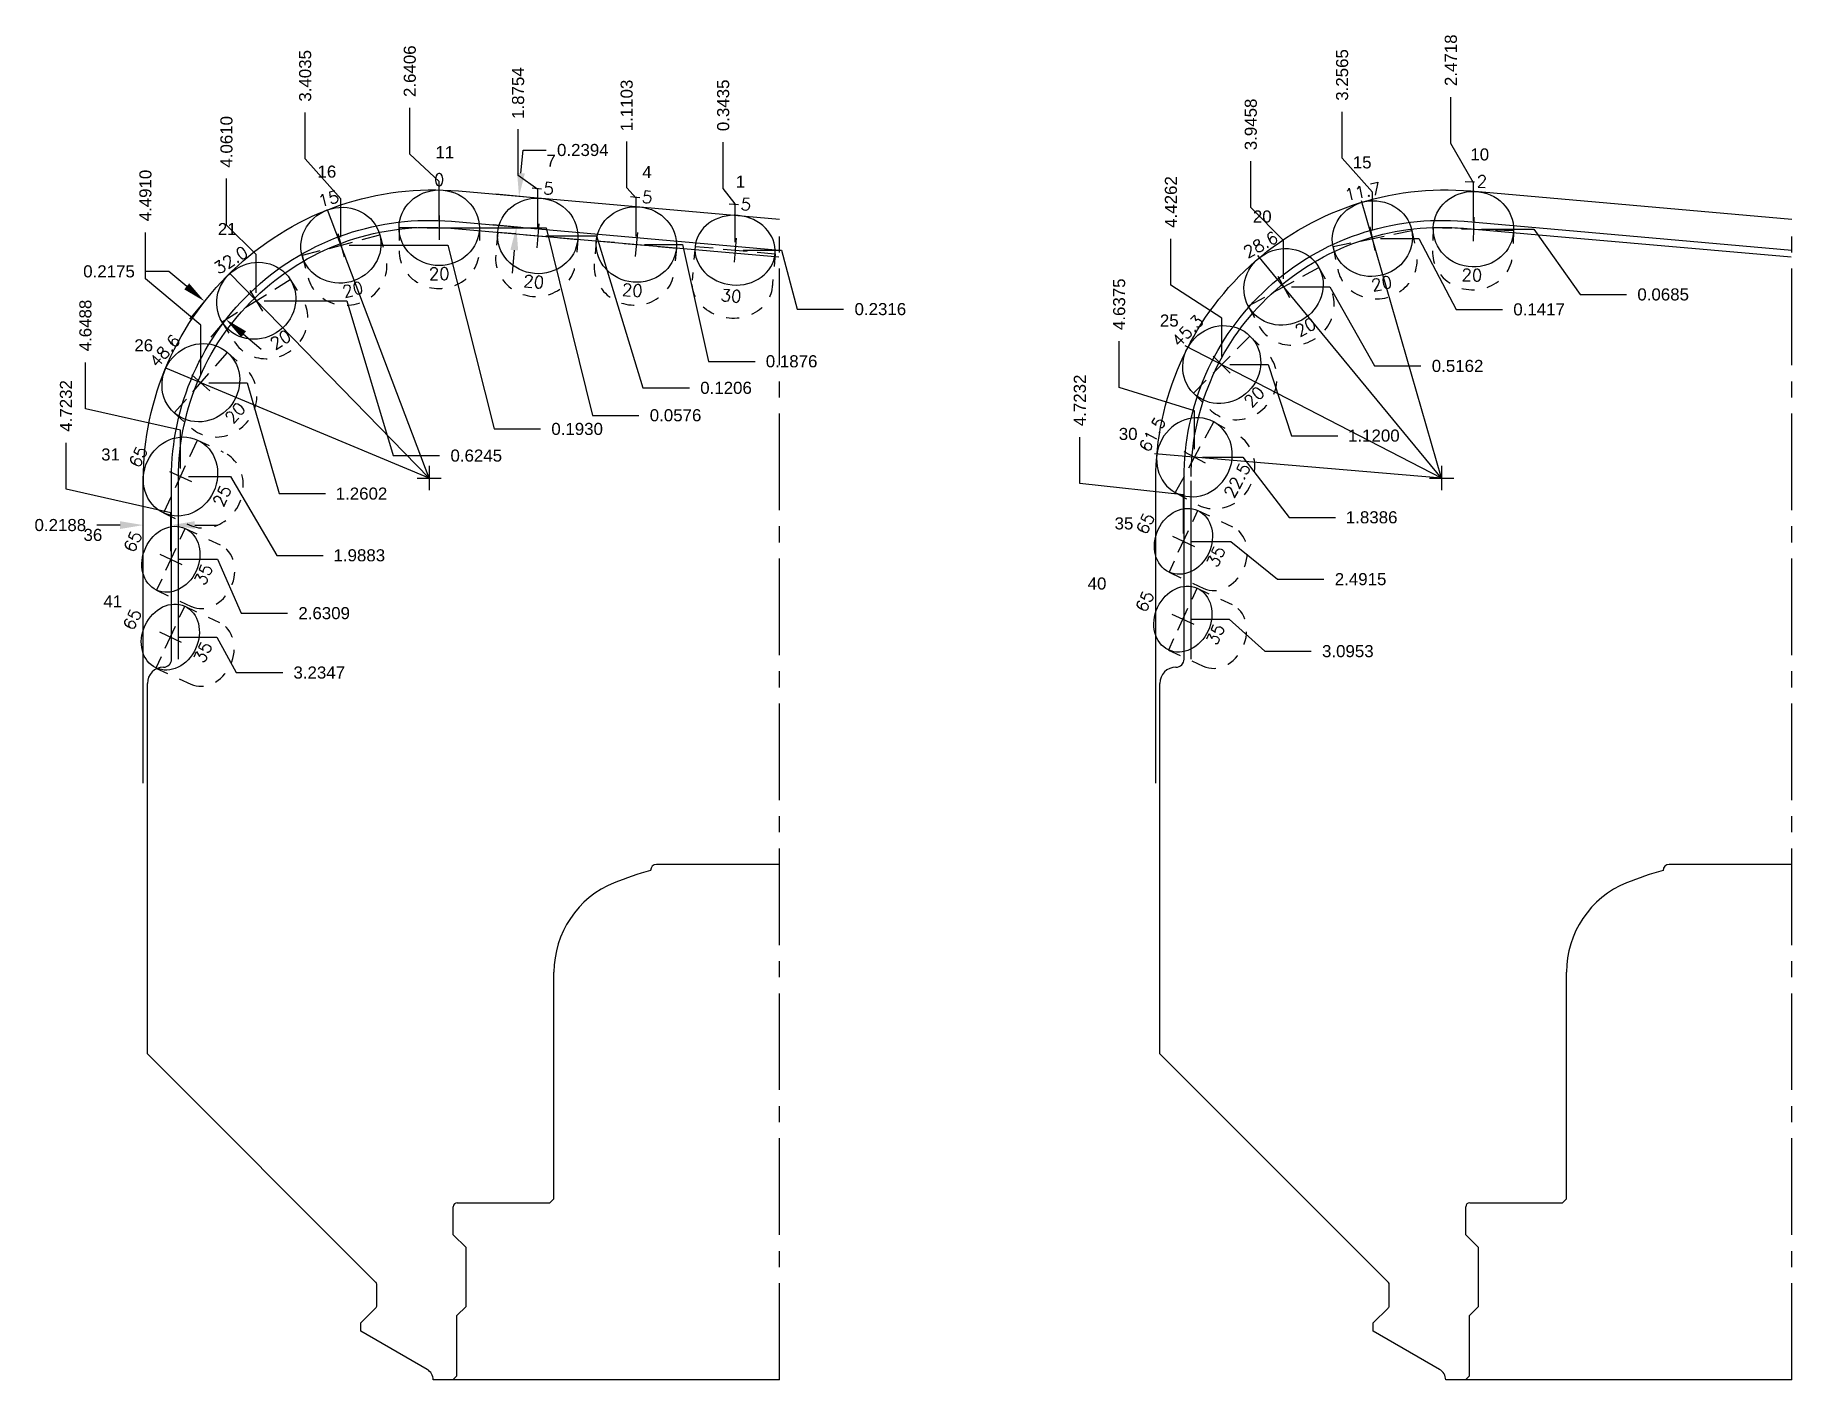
# Model space of a CAD drawing. Header units: inches. Extents: x 113.3 to 164.8, y -27 to 25.4.
# Drawn here: x 123.38 to 137.02, y 3.67 to 14.1 of the extents above; entities that cross this region are included whole.
import ezdxf
from ezdxf.enums import TextEntityAlignment as Align

# ---------------------------------------------------------------- set-up
doc = ezdxf.new("R2010")
doc.units = ezdxf.units.IN
doc.header["$MEASUREMENT"] = 0
doc.header["$PDMODE"] = 35
doc.linetypes.add('CENTER2', pattern=[1.125, 0.75, -0.125, 0.125, -0.125])
doc.linetypes.add('HIDDEN2', pattern=[0.1875, 0.125, -0.0625])
doc.layers.get('Defpoints').update_dxf_attribs({"color": 10})
doc.layers.add('Blade_1', color=30, linetype='Continuous', true_color=0xff7f00)
doc.layers.add('Blade_2', color=7, linetype='Continuous', true_color=0xcccc00)
doc.layers.add('CLine', color=5, linetype='CENTER2')
doc.styles.add('RomanS', font='romans')
doc.styles.get("Standard").update_dxf_attribs({"font": 'arial.ttf'})
doc.dimstyles.get("Standard").update_dxf_attribs({"dimtxt": 0.09375, "dimasz": 0.18, "dimexe": 0.18, "dimexo": 0.0625, "dimgap": 0.09, "dimtad": 0, "dimtih": 1, "dimtoh": 1, "dimdec": 4, "dimzin": 0, "dimdsep": 46, "dimtxsty": 'Standard', "dimcen": 0.09, "dimadec": 4, "dimazin": 0, "dimtfac": 1, "dimtdec": 4, "dimtofl": 0, "dimtmove": 0, "dimatfit": 3, "dimfxl": 1, "dimtolj": 1, "dimtzin": 0, "dimarcsym": 0})

msp = doc.modelspace()

# ---------------------------------------------------------------- texts
at = {"layer": 'Blade_1'}
for s, p in [('11', (126.48607, 13.14856)), ('16', (125.5705, 12.99777)), ('7', (127.34741, 13.08339)), ('4', (128.0919, 12.99423)), ('1', (128.81817, 12.92016)), ('21', (124.79663, 12.55202)), ('26', (124.14831, 11.64952)), ('31', (123.89102, 10.80245)), ('36', (123.75381, 10.17815)), ('41', (123.90808, 9.66187))]:
    msp.add_text(s, height=0.09375, dxfattribs=at).set_placement(p)
at = {"layer": 'Blade_2'}
for s, p in [('15', (133.6075, 13.06974)), ('10', (134.52028, 13.13137)), ('20', (132.83192, 12.64969)), ('25', (132.10996, 11.84194)), ('30', (131.79086, 10.9618)), ('35', (131.75823, 10.26725)), ('40', (131.54902, 9.80067))]:
    msp.add_text(s, height=0.09375, dxfattribs=at).set_placement(p)

# ---------------------------------------------------------------- blocks, each defined once
blk = doc.blocks.new('CMark')
at = {"layer": 'CLine'}
for p, q in [((-0.094, 0), (0.094, 0)), ((0, 0.094), (0, -0.094))]:
    blk.add_line(p, q, dxfattribs=at)
blk = doc.blocks.new('1613@20')
for p, q in [((-0.17, 0), (-0.312, 0)), ((0.171, 0), (0.312, 0))]:
    blk.add_line(p, q)
at = {"color": 8, "linetype": 'HIDDEN2', "ltscale": 0.5}
blk.add_line((-0.312, 0), (-0.312, -0.178), dxfattribs=at)
at = {"color": 8, "linetype": 'HIDDEN2', "ltscale": 0.5, "flags": 128}
blk.add_lwpolyline([(0.312, 0), (0.312, -0.178)], dxfattribs=at)
blk.add_ellipse((0, 0), major_axis=(-0.312, 0), ratio=0.939693, start_param=-3.141592653589793, end_param=3.141592653589793)
at = {"color": 8, "linetype": 'HIDDEN2', "ltscale": 0.5}
blk.add_ellipse((0, -0.178), major_axis=(-0.312, 0), ratio=0.939693, start_param=0, end_param=3.141593, dxfattribs=at)
blk.add_blockref('CMark', (0, 0))
at = {"style": 'RomanS'}
blk.add_text('20', height=0.094, dxfattribs=at).set_placement((0, -0.356), align=Align.MIDDLE_CENTER)
blk.add_attdef('ANG', text='', height=0.094, dxfattribs=at).set_placement((0, 0.298), align=Align.BOTTOM_CENTER)
blk = doc.blocks.new('1613@30')
for p, q in [((-0.17, 0), (-0.312, 0)), ((0.171, 0), (0.312, 0))]:
    blk.add_line(p, q)
at = {"color": 8, "linetype": 'HIDDEN2', "ltscale": 0.5}
blk.add_line((-0.312, 0), (-0.312, -0.26), dxfattribs=at)
at = {"color": 8, "linetype": 'HIDDEN2', "ltscale": 0.5, "flags": 128}
blk.add_lwpolyline([(0.312, 0), (0.312, -0.26)], dxfattribs=at)
at = {"extrusion": (0, 0, -1)}
blk.add_ellipse((0, 0), major_axis=(-0.312, 0), ratio=0.866025, start_param=-3.141592653589793, end_param=3.141592653589793, dxfattribs=at)
at = {"color": 8, "linetype": 'HIDDEN2', "ltscale": 0.5, "extrusion": (0, 0, -1)}
blk.add_ellipse((0, -0.26), major_axis=(-0.312, 0), ratio=0.866025, start_param=3.068877, end_param=6.355901, dxfattribs=at)
blk.add_blockref('CMark', (0, 0))
at = {"style": 'RomanS'}
blk.add_text('30', height=0.094, dxfattribs=at).set_placement((0, -0.356), align=Align.MIDDLE_CENTER)
blk.add_attdef('ANG', text='', height=0.094, dxfattribs=at).set_placement((0, 0.287), align=Align.BOTTOM_CENTER)
blk = doc.blocks.new('*D37')
at = {"layer": 'Blade_1', "color": 0, "lineweight": -2, "transparency": 16777216}
for p, q in [((127.971, 12.918), (127.971, 13.278)), ((128.045, 12.839), (127.971, 12.918)), ((128.045, 12.541), (128.045, 12.839))]:
    blk.add_line(p, q, dxfattribs=at)
at = {"layer": 'Defpoints', "color": 0, "transparency": 16777216}
for p in [(127.971, 13.278), (129.156, 12.667), (128.045, 12.479)]:
    blk.add_point(p, dxfattribs=at)
at = {"layer": 'Blade_1', "color": 0, "transparency": 16777216, "insert": (127.971, 13.558), "char_height": 0.0938, "attachment_point": 5, "rotation": 90}
blk.add_mtext('\\A1;1.1103', dxfattribs=at)
blk = doc.blocks.new('*D38')
at = {"layer": 'Blade_1', "color": 0, "lineweight": -2, "transparency": 16777216}
for p, q in [((127.128, 13.014), (127.128, 13.374)), ((127.28, 12.906), (127.128, 13.014)), ((127.28, 12.608), (127.28, 12.906))]:
    blk.add_line(p, q, dxfattribs=at)
at = {"layer": 'Defpoints', "color": 0, "transparency": 16777216}
for p in [(127.128, 13.374), (129.156, 12.667), (127.28, 12.546)]:
    blk.add_point(p, dxfattribs=at)
at = {"layer": 'Blade_1', "color": 0, "transparency": 16777216, "insert": (127.128, 13.654), "char_height": 0.0938, "attachment_point": 5, "rotation": 90}
blk.add_mtext('\\A1;1.8754', dxfattribs=at)
blk = doc.blocks.new('*D39')
at = {"layer": 'Blade_1', "color": 0, "lineweight": -2, "transparency": 16777216}
for p, q in [((128.108, 12.479), (128.405, 12.479)), ((128.405, 12.479), (128.607, 11.572)), ((128.607, 11.572), (128.967, 11.572))]:
    blk.add_line(p, q, dxfattribs=at)
at = {"layer": 'Defpoints', "color": 0, "transparency": 16777216}
for p in [(129.156, 12.667), (128.045, 12.479), (128.967, 11.572)]:
    blk.add_point(p, dxfattribs=at)
at = {"layer": 'Blade_1', "color": 0, "transparency": 16777216, "insert": (129.251, 11.572), "char_height": 0.0938, "attachment_point": 5}
blk.add_mtext('\\A1;0.1876', dxfattribs=at)
blk = doc.blocks.new('*D40')
at = {"layer": 'Blade_1', "color": 0, "lineweight": -2, "transparency": 16777216}
for p, q in [((127.343, 12.546), (127.737, 12.546)), ((127.737, 12.546), (128.097, 11.366)), ((128.097, 11.366), (128.457, 11.366))]:
    blk.add_line(p, q, dxfattribs=at)
at = {"layer": 'Defpoints', "color": 0, "transparency": 16777216}
for p in [(129.156, 12.667), (127.28, 12.546), (128.457, 11.366)]:
    blk.add_point(p, dxfattribs=at)
at = {"layer": 'Blade_1', "color": 0, "transparency": 16777216, "insert": (128.742, 11.366), "char_height": 0.0938, "attachment_point": 5}
blk.add_mtext('\\A1;0.1206', dxfattribs=at)
blk = doc.blocks.new('*D41')
at = {"layer": 'Blade_1', "color": 0, "lineweight": -2, "transparency": 16777216}
for p, q in [((128.72, 12.914), (128.72, 13.274)), ((128.812, 12.795), (128.72, 12.914)), ((128.812, 12.497), (128.812, 12.795))]:
    blk.add_line(p, q, dxfattribs=at)
at = {"layer": 'Defpoints', "color": 0, "transparency": 16777216}
for p in [(128.72, 13.274), (129.156, 12.667), (128.812, 12.435)]:
    blk.add_point(p, dxfattribs=at)
at = {"layer": 'Blade_1', "color": 0, "transparency": 16777216, "insert": (128.72, 13.559), "char_height": 0.0938, "attachment_point": 5, "rotation": 90}
blk.add_mtext('\\A1;0.3435', dxfattribs=at)
blk = doc.blocks.new('*D42')
at = {"layer": 'Blade_1', "color": 0, "lineweight": -2, "transparency": 16777216}
for p, q in [((128.875, 12.435), (129.172, 12.435)), ((129.172, 12.435), (129.295, 11.977)), ((129.295, 11.977), (129.655, 11.977))]:
    blk.add_line(p, q, dxfattribs=at)
at = {"layer": 'Defpoints', "color": 0, "transparency": 16777216}
for p in [(129.156, 12.667), (128.812, 12.435), (129.655, 11.977)]:
    blk.add_point(p, dxfattribs=at)
at = {"layer": 'Blade_1', "color": 0, "transparency": 16777216, "insert": (129.94, 11.977), "char_height": 0.0938, "attachment_point": 5}
blk.add_mtext('\\A1;0.2316', dxfattribs=at)
blk = doc.blocks.new('*D43')
at = {"layer": 'Blade_1', "color": 0, "lineweight": -2, "transparency": 16777216}
for p, q in [((126.287, 13.179), (126.287, 13.539)), ((126.515, 12.969), (126.287, 13.179)), ((126.515, 12.671), (126.515, 12.969))]:
    blk.add_line(p, q, dxfattribs=at)
at = {"layer": 'Defpoints', "color": 0, "transparency": 16777216}
for p in [(126.287, 13.539), (126.515, 12.609), (129.156, 12.667)]:
    blk.add_point(p, dxfattribs=at)
at = {"layer": 'Blade_1', "color": 0, "transparency": 16777216, "insert": (126.287, 13.824), "char_height": 0.0938, "attachment_point": 5, "rotation": 90}
blk.add_mtext('\\A1;2.6406', dxfattribs=at)
blk = doc.blocks.new('*D44')
at = {"layer": 'Blade_1', "color": 0, "lineweight": -2, "transparency": 16777216}
for p, q in [((126.578, 12.609), (127.346, 12.609)), ((127.346, 12.609), (127.706, 11.153)), ((127.706, 11.153), (128.066, 11.153))]:
    blk.add_line(p, q, dxfattribs=at)
at = {"layer": 'Defpoints', "color": 0, "transparency": 16777216}
for p in [(126.515, 12.609), (129.156, 12.667), (128.066, 11.153)]:
    blk.add_point(p, dxfattribs=at)
at = {"layer": 'Blade_1', "color": 0, "transparency": 16777216, "insert": (128.35, 11.153), "char_height": 0.0938, "attachment_point": 5}
blk.add_mtext('\\A1;0.0576', dxfattribs=at)
blk = doc.blocks.new('*D47')
at = {"layer": 'Blade_1', "color": 0, "lineweight": -2, "transparency": 16777216}
for p, q in [((125.475, 13.143), (125.475, 13.503)), ((125.752, 12.834), (125.475, 13.143)), ((125.752, 12.536), (125.752, 12.834))]:
    blk.add_line(p, q, dxfattribs=at)
at = {"layer": 'Defpoints', "color": 0, "transparency": 16777216}
for p in [(125.475, 13.503), (129.156, 12.667), (125.752, 12.474)]:
    blk.add_point(p, dxfattribs=at)
at = {"layer": 'Blade_1', "color": 0, "transparency": 16777216, "insert": (125.475, 13.788), "char_height": 0.0938, "attachment_point": 5, "rotation": 90}
blk.add_mtext('\\A1;3.4035', dxfattribs=at)
blk = doc.blocks.new('*D48')
at = {"layer": 'Blade_1', "color": 0, "lineweight": -2, "transparency": 16777216}
for p, q in [((125.815, 12.474), (126.581, 12.474)), ((126.581, 12.474), (126.941, 11.047)), ((126.941, 11.047), (127.301, 11.047))]:
    blk.add_line(p, q, dxfattribs=at)
at = {"layer": 'Defpoints', "color": 0, "transparency": 16777216}
for p in [(129.156, 12.667), (125.752, 12.474), (127.301, 11.047)]:
    blk.add_point(p, dxfattribs=at)
at = {"layer": 'Blade_1', "color": 0, "transparency": 16777216, "insert": (127.586, 11.047), "char_height": 0.0938, "attachment_point": 5}
blk.add_mtext('\\A1;0.1930', dxfattribs=at)
blk = doc.blocks.new('*D51')
at = {"layer": 'Blade_1', "color": 0, "lineweight": -2, "transparency": 16777216}
for p, q in [((124.864, 12.63), (124.864, 12.99)), ((125.095, 12.402), (124.864, 12.63)), ((125.095, 12.105), (125.095, 12.402))]:
    blk.add_line(p, q, dxfattribs=at)
at = {"layer": 'Defpoints', "color": 0, "transparency": 16777216}
for p in [(124.864, 12.99), (129.156, 12.667), (125.095, 12.042)]:
    blk.add_point(p, dxfattribs=at)
at = {"layer": 'Blade_1', "color": 0, "transparency": 16777216, "insert": (124.864, 13.276), "char_height": 0.0938, "attachment_point": 5, "rotation": 90}
blk.add_mtext('\\A1;4.0610', dxfattribs=at)
blk = doc.blocks.new('*D52')
at = {"layer": 'Blade_1', "color": 0, "lineweight": -2, "transparency": 16777216}
for p, q in [((125.157, 12.042), (125.798, 12.042)), ((125.798, 12.042), (126.158, 10.84)), ((126.158, 10.84), (126.518, 10.84))]:
    blk.add_line(p, q, dxfattribs=at)
at = {"layer": 'Defpoints', "color": 0, "transparency": 16777216}
for p in [(129.156, 12.667), (125.095, 12.042), (126.518, 10.84)]:
    blk.add_point(p, dxfattribs=at)
at = {"layer": 'Blade_1', "color": 0, "transparency": 16777216, "insert": (126.803, 10.84), "char_height": 0.0938, "attachment_point": 5}
blk.add_mtext('\\A1;0.6245', dxfattribs=at)
blk = doc.blocks.new('*D55')
at = {"layer": 'Blade_1', "color": 0, "lineweight": -2, "transparency": 16777216}
for p, q in [((124.235, 12.213), (124.235, 12.573)), ((124.665, 11.853), (124.235, 12.213)), ((124.665, 11.469), (124.665, 11.853))]:
    blk.add_line(p, q, dxfattribs=at)
at = {"layer": 'Defpoints', "color": 0, "transparency": 16777216}
for p in [(124.235, 12.573), (129.156, 12.667), (124.665, 11.406)]:
    blk.add_point(p, dxfattribs=at)
at = {"layer": 'Blade_1', "color": 0, "transparency": 16777216, "insert": (124.235, 12.859), "char_height": 0.0938, "attachment_point": 5, "rotation": 90}
blk.add_mtext('\\A1;4.4910', dxfattribs=at)
blk = doc.blocks.new('*D56')
at = {"layer": 'Blade_1', "color": 0, "lineweight": -2, "transparency": 16777216}
for p, q in [((124.727, 11.406), (125.025, 11.406)), ((125.025, 11.406), (125.272, 10.545)), ((125.272, 10.545), (125.632, 10.545))]:
    blk.add_line(p, q, dxfattribs=at)
at = {"layer": 'Defpoints', "color": 0, "transparency": 16777216}
for p in [(129.156, 12.667), (124.665, 11.406), (125.632, 10.545)]:
    blk.add_point(p, dxfattribs=at)
at = {"layer": 'Blade_1', "color": 0, "transparency": 16777216, "insert": (125.912, 10.545), "char_height": 0.0938, "attachment_point": 5}
blk.add_mtext('\\A1;1.2602', dxfattribs=at)
blk = doc.blocks.new('1613@25')
for p, q in [((-0.17, 0), (-0.312, 0)), ((0.171, 0), (0.312, 0))]:
    blk.add_line(p, q)
at = {"color": 8, "linetype": 'HIDDEN2', "ltscale": 0.5}
blk.add_line((-0.312, 0), (-0.312, -0.22), dxfattribs=at)
at = {"color": 8, "linetype": 'HIDDEN2', "ltscale": 0.5, "flags": 128}
blk.add_lwpolyline([(0.312, 0), (0.312, -0.22)], dxfattribs=at)
blk.add_ellipse((0, 0), major_axis=(-0.312, 0), ratio=0.906308, start_param=-3.141592653589793, end_param=3.141592653589793)
at = {"color": 8, "linetype": 'HIDDEN2', "ltscale": 0.5}
blk.add_ellipse((0, -0.22), major_axis=(-0.312, 0), ratio=0.906308, start_param=0, end_param=3.141593, dxfattribs=at)
blk.add_blockref('CMark', (0, 0))
at = {"style": 'RomanS'}
blk.add_text('25', height=0.094, dxfattribs=at).set_placement((0, -0.356), align=Align.MIDDLE_CENTER)
blk.add_attdef('ANG', text='', height=0.094, dxfattribs=at).set_placement((0, 0.287), align=Align.BOTTOM_CENTER)
blk = doc.blocks.new('1313@35')
for p, q in [((-0.17, 0), (-0.265, 0)), ((0.171, 0), (0.264, 0))]:
    blk.add_line(p, q)
at = {"color": 8, "linetype": 'HIDDEN2', "ltscale": 0.5}
blk.add_line((-0.265, 0), (-0.265, -0.298), dxfattribs=at)
at = {"color": 8, "linetype": 'HIDDEN2', "ltscale": 0.5, "flags": 128}
blk.add_lwpolyline([(0.264, 0), (0.264, -0.298)], dxfattribs=at)
blk.add_ellipse((0, 0), major_axis=(0.264, 0), ratio=0.819152)
at = {"color": 8, "linetype": 'HIDDEN2', "ltscale": 0.5}
blk.add_ellipse((0, -0.298), major_axis=(0.264, 0), ratio=0.819152, start_param=3.141593, end_param=6.283185, dxfattribs=at)
blk.add_blockref('CMark', (0, 0))
at = {"style": 'RomanS'}
blk.add_text('35', height=0.094, dxfattribs=at).set_placement((0, -0.279), align=Align.MIDDLE_CENTER)
blk.add_attdef('ANG', text='', height=0.094, dxfattribs=at).set_placement((0, 0.251), align=Align.BOTTOM_CENTER)
blk = doc.blocks.new('*D61')
at = {"layer": 'Blade_1', "color": 0, "lineweight": -2, "transparency": 16777216}
for p, q in [((123.769, 11.204), (123.769, 11.564)), ((124.507, 11.038), (123.769, 11.204)), ((124.507, 10.741), (124.507, 11.038))]:
    blk.add_line(p, q, dxfattribs=at)
at = {"layer": 'Defpoints', "color": 0, "transparency": 16777216}
for p in [(129.156, 12.667), (123.769, 11.564), (124.507, 10.678)]:
    blk.add_point(p, dxfattribs=at)
at = {"layer": 'Blade_1', "color": 0, "transparency": 16777216, "insert": (123.769, 11.85), "char_height": 0.0938, "attachment_point": 5, "rotation": 90}
blk.add_mtext('\\A1;4.6488', dxfattribs=at)
blk = doc.blocks.new('*D62')
at = {"layer": 'Blade_1', "color": 0, "lineweight": -2, "transparency": 16777216}
for p, q in [((124.569, 10.678), (124.895, 10.678)), ((124.895, 10.678), (125.255, 10.066)), ((125.255, 10.066), (125.615, 10.066))]:
    blk.add_line(p, q, dxfattribs=at)
at = {"layer": 'Defpoints', "color": 0, "transparency": 16777216}
for p in [(129.156, 12.667), (124.507, 10.678), (125.615, 10.066)]:
    blk.add_point(p, dxfattribs=at)
at = {"layer": 'Blade_1', "color": 0, "transparency": 16777216, "insert": (125.895, 10.066), "char_height": 0.0938, "attachment_point": 5}
blk.add_mtext('\\A1;1.9883', dxfattribs=at)
blk = doc.blocks.new('*D65')
at = {"layer": 'Blade_1', "color": 0, "lineweight": -2, "transparency": 16777216}
for p, q in [((123.618, 10.58), (123.618, 10.94)), ((124.433, 10.396), (123.618, 10.58)), ((124.433, 10.098), (124.433, 10.396))]:
    blk.add_line(p, q, dxfattribs=at)
at = {"layer": 'Defpoints', "color": 0, "transparency": 16777216}
for p in [(129.156, 12.667), (123.618, 10.94), (124.433, 10.036)]:
    blk.add_point(p, dxfattribs=at)
at = {"layer": 'Blade_1', "color": 0, "transparency": 16777216, "insert": (123.618, 11.226), "char_height": 0.0938, "attachment_point": 5, "rotation": 90}
blk.add_mtext('\\A1;4.7232', dxfattribs=at)
blk = doc.blocks.new('*D66')
at = {"layer": 'Blade_1', "color": 0, "lineweight": -2, "transparency": 16777216}
for p, q in [((124.495, 10.036), (124.793, 10.036)), ((124.793, 10.036), (124.977, 9.617)), ((124.977, 9.617), (125.337, 9.617))]:
    blk.add_line(p, q, dxfattribs=at)
at = {"layer": 'Defpoints', "color": 0, "transparency": 16777216}
for p in [(129.156, 12.667), (124.433, 10.036), (125.337, 9.617)]:
    blk.add_point(p, dxfattribs=at)
at = {"layer": 'Blade_1', "color": 0, "transparency": 16777216, "insert": (125.622, 9.617), "char_height": 0.0938, "attachment_point": 5}
blk.add_mtext('\\A1;2.6309', dxfattribs=at)
blk = doc.blocks.new('*D67')
at = {"layer": 'Blade_1', "color": 0, "lineweight": -2, "transparency": 16777216}
for p, q in [((124.491, 9.432), (124.788, 9.432)), ((124.788, 9.432), (124.94, 9.156)), ((124.94, 9.156), (125.3, 9.156))]:
    blk.add_line(p, q, dxfattribs=at)
at = {"layer": 'Defpoints', "color": 0, "transparency": 16777216}
for p in [(129.156, 12.667), (124.428, 9.432), (125.3, 9.156)]:
    blk.add_point(p, dxfattribs=at)
at = {"layer": 'Blade_1', "color": 0, "transparency": 16777216, "insert": (125.584, 9.156), "char_height": 0.0938, "attachment_point": 5}
blk.add_mtext('\\A1;3.2347', dxfattribs=at)
blk = doc.blocks.new('*D215')
at = {"color": 0, "lineweight": -2, "transparency": 16777216}
for p, q in [((124.218, 10.316), (124.218, 10.481)), ((124.437, 10.316), (124.437, 10.481)), ((124.038, 10.301), (123.858, 10.301)), ((124.617, 10.301), (124.797, 10.301))]:
    blk.add_line(p, q, dxfattribs=at)
at = {"color": 0, "transparency": 16777216}
for points in [[(124.038, 10.331), (124.038, 10.271), (124.218, 10.301)], [(124.617, 10.331), (124.617, 10.271), (124.437, 10.301)]]:
    blk.add_solid(points, dxfattribs=at)
at = {"layer": 'Defpoints', "color": 0, "transparency": 16777216}
for p in [(124.218, 10.301), (124.218, 10.253), (124.437, 10.253)]:
    blk.add_point(p, dxfattribs=at)
at = {"color": 0, "transparency": 16777216, "insert": (123.574, 10.301), "char_height": 0.0938, "attachment_point": 5}
blk.add_mtext('\\A1;0.2188', dxfattribs=at)
blk = doc.blocks.new('*D216')
at = {"color": 0, "lineweight": -2, "transparency": 16777216}
for p, q in [((124.417, 12.27), (124.237, 12.27)), ((124.555, 12.154), (124.417, 12.27)), ((124.707, 12.055), (124.577, 11.9)), ((124.873, 11.915), (124.743, 11.76)), ((124.997, 11.782), (125.134, 11.666))]:
    blk.add_line(p, q, dxfattribs=at)
at = {"color": 0, "transparency": 16777216}
for points in [[(124.574, 12.177), (124.536, 12.131), (124.693, 12.038)], [(125.016, 11.805), (124.977, 11.759), (124.859, 11.898)]]:
    blk.add_solid(points, dxfattribs=at)
at = {"layer": 'Defpoints', "color": 0, "transparency": 16777216}
for p in [(124.693, 12.038), (124.747, 12.102), (124.914, 11.962)]:
    blk.add_point(p, dxfattribs=at)
at = {"color": 0, "transparency": 16777216, "insert": (123.952, 12.27), "char_height": 0.0938, "attachment_point": 5}
blk.add_mtext('\\A1;0.2175', dxfattribs=at)
blk = doc.blocks.new('*D217')
at = {"color": 0, "lineweight": -2, "transparency": 16777216}
for p, q in [((127.15, 13.033), (127.166, 13.212)), ((127.166, 13.212), (127.346, 13.212)), ((127.169, 12.85), (126.955, 12.869)), ((127.149, 12.612), (126.934, 12.631)), ((127.098, 12.436), (127.082, 12.256))]:
    blk.add_line(p, q, dxfattribs=at)
at = {"color": 0, "transparency": 16777216}
for points in [[(127.12, 13.035), (127.18, 13.03), (127.135, 12.853)], [(127.068, 12.438), (127.128, 12.433), (127.114, 12.615)]]:
    blk.add_solid(points, dxfattribs=at)
at = {"layer": 'Defpoints', "color": 0, "transparency": 16777216}
for p in [(127.135, 12.853), (127.232, 12.845), (127.211, 12.606)]:
    blk.add_point(p, dxfattribs=at)
at = {"color": 0, "transparency": 16777216, "insert": (127.63, 13.212), "char_height": 0.0938, "attachment_point": 5}
blk.add_mtext('\\A1;0.2394', dxfattribs=at)
blk = doc.blocks.new('*D68')
at = {"layer": 'Blade_2', "color": 0, "lineweight": -2, "transparency": 16777216}
for p, q in [((133.525, 13.15), (133.525, 13.51)), ((133.76, 12.885), (133.525, 13.15)), ((133.76, 12.587), (133.76, 12.885))]:
    blk.add_line(p, q, dxfattribs=at)
at = {"layer": 'Defpoints', "color": 0, "transparency": 16777216}
for p in [(133.525, 13.51), (137.016, 12.667), (133.76, 12.525)]:
    blk.add_point(p, dxfattribs=at)
at = {"layer": 'Blade_2', "color": 0, "transparency": 16777216, "insert": (133.525, 13.795), "char_height": 0.0938, "attachment_point": 5, "rotation": 90}
blk.add_mtext('\\A1;3.2565', dxfattribs=at)
blk = doc.blocks.new('*D69')
at = {"layer": 'Blade_2', "color": 0, "lineweight": -2, "transparency": 16777216}
for p, q in [((132.816, 12.766), (132.816, 13.126)), ((133.07, 12.51), (132.816, 12.766)), ((133.07, 12.213), (133.07, 12.51))]:
    blk.add_line(p, q, dxfattribs=at)
at = {"layer": 'Defpoints', "color": 0, "transparency": 16777216}
for p in [(132.816, 13.126), (137.016, 12.667), (133.07, 12.15)]:
    blk.add_point(p, dxfattribs=at)
at = {"layer": 'Blade_2', "color": 0, "transparency": 16777216, "insert": (132.816, 13.411), "char_height": 0.0938, "attachment_point": 5, "rotation": 90}
blk.add_mtext('\\A1;3.9458', dxfattribs=at)
blk = doc.blocks.new('*D70')
at = {"layer": 'Blade_2', "color": 0, "lineweight": -2, "transparency": 16777216}
for p, q in [((132.196, 12.163), (132.196, 12.523)), ((132.59, 11.907), (132.196, 12.163)), ((132.59, 11.609), (132.59, 11.907))]:
    blk.add_line(p, q, dxfattribs=at)
at = {"layer": 'Defpoints', "color": 0, "transparency": 16777216}
for p in [(137.016, 12.667), (132.196, 12.523), (132.59, 11.547)]:
    blk.add_point(p, dxfattribs=at)
at = {"layer": 'Blade_2', "color": 0, "transparency": 16777216, "insert": (132.196, 12.809), "char_height": 0.0938, "attachment_point": 5, "rotation": 90}
blk.add_mtext('\\A1;4.4262', dxfattribs=at)
blk = doc.blocks.new('*D71')
at = {"layer": 'Blade_2', "color": 0, "lineweight": -2, "transparency": 16777216}
for p, q in [((133.822, 12.525), (134.12, 12.525)), ((134.12, 12.525), (134.409, 11.975)), ((134.409, 11.975), (134.769, 11.975))]:
    blk.add_line(p, q, dxfattribs=at)
at = {"layer": 'Defpoints', "color": 0, "transparency": 16777216}
for p in [(137.016, 12.667), (133.76, 12.525), (134.769, 11.975)]:
    blk.add_point(p, dxfattribs=at)
at = {"layer": 'Blade_2', "color": 0, "transparency": 16777216, "insert": (135.054, 11.975), "char_height": 0.0938, "attachment_point": 5}
blk.add_mtext('\\A1;0.1417', dxfattribs=at)
blk = doc.blocks.new('*D72')
at = {"layer": 'Blade_2', "color": 0, "lineweight": -2, "transparency": 16777216}
for p, q in [((133.133, 12.15), (133.43, 12.15)), ((133.43, 12.15), (133.777, 11.536)), ((133.777, 11.536), (134.137, 11.536))]:
    blk.add_line(p, q, dxfattribs=at)
at = {"layer": 'Defpoints', "color": 0, "transparency": 16777216}
for p in [(137.016, 12.667), (133.07, 12.15), (134.137, 11.536)]:
    blk.add_point(p, dxfattribs=at)
at = {"layer": 'Blade_2', "color": 0, "transparency": 16777216, "insert": (134.421, 11.536), "char_height": 0.0938, "attachment_point": 5}
blk.add_mtext('\\A1;0.5162', dxfattribs=at)
blk = doc.blocks.new('*D73')
at = {"layer": 'Blade_2', "color": 0, "lineweight": -2, "transparency": 16777216}
for p, q in [((132.652, 11.547), (132.95, 11.547)), ((132.95, 11.547), (133.131, 10.995)), ((133.131, 10.995), (133.491, 10.995))]:
    blk.add_line(p, q, dxfattribs=at)
at = {"layer": 'Defpoints', "color": 0, "transparency": 16777216}
for p in [(137.016, 12.667), (132.59, 11.547), (133.491, 10.995)]:
    blk.add_point(p, dxfattribs=at)
at = {"layer": 'Blade_2', "color": 0, "transparency": 16777216, "insert": (133.771, 10.995), "char_height": 0.0938, "attachment_point": 5}
blk.add_mtext('\\A1;1.1200', dxfattribs=at)
blk = doc.blocks.new('1613@22.5')
for p, q in [((-0.17, 0), (-0.312, 0)), ((0.171, 0), (0.312, 0))]:
    blk.add_line(p, q)
at = {"color": 8, "linetype": 'HIDDEN2', "ltscale": 0.5}
blk.add_line((-0.312, 0), (-0.312, -0.178), dxfattribs=at)
at = {"color": 8, "linetype": 'HIDDEN2', "ltscale": 0.5, "flags": 128}
blk.add_lwpolyline([(0.312, 0), (0.312, -0.178)], dxfattribs=at)
at = {"extrusion": (0, 0, -1)}
blk.add_ellipse((0, 0), major_axis=(-0.312, 0), ratio=0.92388, start_param=-3.141592653589793, end_param=3.141592653589793, dxfattribs=at)
at = {"color": 8, "linetype": 'HIDDEN2', "ltscale": 0.5}
blk.add_ellipse((0, -0.199), major_axis=(0.312, 0), ratio=0.92388, start_param=3.141593, end_param=6.283185, dxfattribs=at)
blk.add_blockref('CMark', (0, 0))
at = {"style": 'RomanS'}
blk.add_text('22.5', height=0.094, dxfattribs=at).set_placement((0, -0.377), align=Align.MIDDLE_CENTER)
blk.add_attdef('ANG', text='', height=0.094, dxfattribs=at).set_placement((0, 0.298), align=Align.BOTTOM_CENTER)
blk = doc.blocks.new('*D160')
at = {"layer": 'Blade_2', "color": 0, "lineweight": -2, "transparency": 16777216}
for p, q in [((131.794, 11.368), (131.794, 11.728)), ((132.379, 11.188), (131.794, 11.368)), ((132.379, 10.89), (132.379, 11.188))]:
    blk.add_line(p, q, dxfattribs=at)
at = {"layer": 'Defpoints', "color": 0, "transparency": 16777216}
for p in [(137.016, 12.667), (131.794, 11.728), (132.379, 10.828)]:
    blk.add_point(p, dxfattribs=at)
at = {"layer": 'Blade_2', "color": 0, "transparency": 16777216, "insert": (131.794, 12.015), "char_height": 0.0938, "attachment_point": 5, "rotation": 90}
blk.add_mtext('\\A1;4.6375', dxfattribs=at)
blk = doc.blocks.new('*D161')
at = {"layer": 'Blade_2', "color": 0, "lineweight": -2, "transparency": 16777216}
for p, q in [((131.489, 10.623), (131.489, 10.983)), ((132.293, 10.535), (131.489, 10.623)), ((132.293, 10.237), (132.293, 10.535))]:
    blk.add_line(p, q, dxfattribs=at)
at = {"layer": 'Defpoints', "color": 0, "transparency": 16777216}
for p in [(137.016, 12.667), (131.489, 10.983), (132.293, 10.175)]:
    blk.add_point(p, dxfattribs=at)
at = {"layer": 'Blade_2', "color": 0, "transparency": 16777216, "insert": (131.489, 11.269), "char_height": 0.0938, "attachment_point": 5, "rotation": 90}
blk.add_mtext('\\A1;4.7232', dxfattribs=at)
blk = doc.blocks.new('*D162')
at = {"layer": 'Blade_2', "color": 0, "lineweight": -2, "transparency": 16777216}
for p, q in [((132.441, 10.828), (132.754, 10.828)), ((132.754, 10.828), (133.114, 10.361)), ((133.114, 10.361), (133.474, 10.361))]:
    blk.add_line(p, q, dxfattribs=at)
at = {"layer": 'Defpoints', "color": 0, "transparency": 16777216}
for p in [(137.016, 12.667), (132.379, 10.828), (133.474, 10.361)]:
    blk.add_point(p, dxfattribs=at)
at = {"layer": 'Blade_2', "color": 0, "transparency": 16777216, "insert": (133.754, 10.361), "char_height": 0.0938, "attachment_point": 5}
blk.add_mtext('\\A1;1.8386', dxfattribs=at)
blk = doc.blocks.new('*D163')
at = {"layer": 'Blade_2', "color": 0, "lineweight": -2, "transparency": 16777216}
for p, q in [((132.355, 10.175), (132.662, 10.175)), ((132.662, 10.175), (133.022, 9.881)), ((133.022, 9.881), (133.382, 9.881))]:
    blk.add_line(p, q, dxfattribs=at)
at = {"layer": 'Defpoints', "color": 0, "transparency": 16777216}
for p in [(137.016, 12.667), (132.293, 10.175), (133.382, 9.881)]:
    blk.add_point(p, dxfattribs=at)
at = {"layer": 'Blade_2', "color": 0, "transparency": 16777216, "insert": (133.668, 9.881), "char_height": 0.0938, "attachment_point": 5}
blk.add_mtext('\\A1;2.4915', dxfattribs=at)
blk = doc.blocks.new('*D164')
at = {"layer": 'Blade_2', "color": 0, "lineweight": -2, "transparency": 16777216}
for p, q in [((132.351, 9.571), (132.648, 9.571)), ((132.648, 9.571), (132.924, 9.322)), ((132.924, 9.322), (133.284, 9.322))]:
    blk.add_line(p, q, dxfattribs=at)
at = {"layer": 'Defpoints', "color": 0, "transparency": 16777216}
for p in [(137.016, 12.667), (132.288, 9.571), (133.284, 9.322)]:
    blk.add_point(p, dxfattribs=at)
at = {"layer": 'Blade_2', "color": 0, "transparency": 16777216, "insert": (133.569, 9.322), "char_height": 0.0938, "attachment_point": 5}
blk.add_mtext('\\A1;3.0953', dxfattribs=at)
blk = doc.blocks.new('*D165')
at = {"layer": 'Blade_2', "color": 0, "lineweight": -2, "transparency": 16777216}
for p, q in [((134.369, 13.263), (134.369, 13.623)), ((134.544, 12.958), (134.369, 13.263)), ((134.544, 12.661), (134.544, 12.958))]:
    blk.add_line(p, q, dxfattribs=at)
at = {"layer": 'Defpoints', "color": 0, "transparency": 16777216}
for p in [(134.369, 13.623), (134.544, 12.598), (137.016, 12.667)]:
    blk.add_point(p, dxfattribs=at)
at = {"layer": 'Blade_2', "color": 0, "transparency": 16777216, "insert": (134.369, 13.909), "char_height": 0.0938, "attachment_point": 5, "rotation": 90}
blk.add_mtext('\\A1;2.4718', dxfattribs=at)
blk = doc.blocks.new('*D166')
at = {"layer": 'Blade_2', "color": 0, "lineweight": -2, "transparency": 16777216}
for p, q in [((134.607, 12.598), (135.012, 12.598)), ((135.012, 12.598), (135.372, 12.091)), ((135.372, 12.091), (135.732, 12.091))]:
    blk.add_line(p, q, dxfattribs=at)
at = {"layer": 'Defpoints', "color": 0, "transparency": 16777216}
for p in [(134.544, 12.598), (137.016, 12.667), (135.732, 12.091)]:
    blk.add_point(p, dxfattribs=at)
at = {"layer": 'Blade_2', "color": 0, "transparency": 16777216, "insert": (136.017, 12.091), "char_height": 0.0938, "attachment_point": 5}
blk.add_mtext('\\A1;0.0685', dxfattribs=at)

# ---------------------------------------------------------------- dimensions: what is measured, and where the dimension line sits
for p1, p2, distance, picture, middle in [((127.21082, 12.60645), (127.23168, 12.84489), 0.09751, '*D217', (127.63032, 13.21202)), ((124.9136, 11.96237), (124.74725, 12.10246), 0.08464, '*D216', (123.95242, 12.26962)), ((124.4369975521, 10.2530581326), (124.2182475521, 10.2530581326), -0.0477242428, '*D215', (123.5735532308, 10.3007823754))]:
    dim = msp.add_aligned_dim(p1=p1, p2=p2, distance=distance, dimstyle='Standard')
    dim.commit()
    dim.dimension.update_dxf_attribs({"geometry": picture, "text_midpoint": middle})
at = {"layer": 'Blade_1'}
for feature_location, offset, dtype, origin, picture, middle in [((125.75224, 12.47352), (-0.27695, 1.02922), 1, (129.15575, 12.66651), '*D47', (125.47529, 13.78766)), ((126.51516, 12.60895), (-0.22832, 0.93015), 1, (129.15575, 12.66651), '*D43', (126.28684, 13.82446)), ((127.28035, 12.54586), (-0.15259, 0.82797), 1, (129.15575, 12.66651), '*D38', (127.12776, 13.65383)), ((128.04544, 12.47892), (-0.07493, 0.79858), 1, (129.15575, 12.66651), '*D37', (127.97051, 13.55769)), ((128.81229, 12.43494), (-0.09272, 0.83886), 1, (129.15575, 12.66651), '*D41', (128.71957, 13.55875)), ((125.09475, 12.04203), (-0.23045, 0.94775), 1, (129.15575, 12.66651), '*D51', (124.8643, 13.27611)), ((124.66477, 11.40634), (-0.42958, 1.16669), 1, (129.15575, 12.66651), '*D55', (124.23519, 12.85936)), ((124.43251, 10.03558), (-0.81489, 0.90446), 1, (129.15575, 12.66651), '*D65', (123.61761, 11.22604)), ((124.506899, 10.678202), (-0.738191, 0.885561), 1, (129.155748, 12.666512), '*D61', (123.768708, 11.850344)), ((124.42806, 9.43178), (0.87168, -0.27546), 0, (129.15575, 12.66651), '*D67', (125.58431, 9.15632)), ((124.43251, 10.03558), (0.90416, -0.41822), 0, (129.15575, 12.66651), '*D66', (125.62216, 9.61736)), ((124.5069, 10.6782), (1.10773, -0.61256), 0, (129.15575, 12.66651), '*D62', (125.89482, 10.06565)), ((124.66477, 11.40634), (0.96742, -0.86175), 0, (129.15575, 12.66651), '*D56', (125.91189, 10.54459)), ((125.09475, 12.04203), (1.42375, -1.2018), 0, (129.15575, 12.66651), '*D52', (126.80345, 10.84023)), ((125.75224, 12.47352), (1.54898, -1.42609), 0, (129.15575, 12.66651), '*D48', (127.58566, 11.04744)), ((126.51516, 12.60895), (1.55053, -1.45548), 0, (129.15575, 12.66651), '*D44', (128.35026, 11.15347)), ((127.2803492, 12.5458623), (1.1766863, -1.1798227), 0, (129.1557476, 12.6665117), '*D40', (128.7416019, 11.3660397)), ((128.04544, 12.47892), (0.92108, -0.90671), 0, (129.15575, 12.66651), '*D39', (129.25108, 11.57222)), ((128.81229, 12.43494), (0.84305, -0.45787), 0, (129.15575, 12.66651), '*D42', (129.93991, 11.97707))]:
    dim = msp.add_ordinate_dim(feature_location=feature_location, offset=offset, dtype=dtype, origin=origin, dimstyle='Standard', dxfattribs=at)
    dim.commit()
    dim.dimension.update_dxf_attribs({"geometry": picture, "text_midpoint": middle})
at = {"layer": 'Blade_2'}
for feature_location, offset, dtype, picture, middle in [((134.54435, 12.59804), (-0.17504, 1.02524), 1, '*D165', (134.36931, 13.90877)), ((133.75967, 12.52478), (-0.23491, 0.98488), 1, '*D68', (133.52477, 13.79458)), ((133.07037, 12.15028), (-0.25443, 0.97566), 1, '*D69', (132.81593, 13.41061)), ((132.58998, 11.54653), (-0.39428, 0.97643), 1, '*D70', (132.19571, 12.80897)), ((132.29291, 10.17498), (-0.80396, 0.80834), 1, '*D161', (131.48895, 11.26933)), ((132.37866, 10.82795), (-0.58436, 0.89998), 1, '*D160', (131.7943, 12.01477)), ((132.28846, 9.57119), (0.99588, -0.24887), 0, '*D164', (133.56891, 9.32231)), ((132.29291, 10.17498), (1.08921, -0.29388), 0, '*D163', (133.66787, 9.8811)), ((132.37866, 10.82795), (1.09507, -0.46716), 0, '*D162', (133.75388, 10.36079)), ((132.58998, 11.54653), (0.90074, -0.55178), 0, '*D73', (133.77075, 10.99475)), ((133.07037, 12.15028), (1.06619, -0.61403), 0, '*D72', (134.42068, 11.53626)), ((133.75967, 12.52478), (1.00977, -0.54999), 0, '*D71', (135.05405, 11.97479)), ((134.54435, 12.59804), (1.18751, -0.50725), 0, '*D166', (136.01682, 12.09079))]:
    dim = msp.add_ordinate_dim(feature_location=feature_location, offset=offset, dtype=dtype, origin=(137.01615, 12.66651), dimstyle='Standard', dxfattribs=at)
    dim.commit()
    dim.dimension.update_dxf_attribs({"geometry": picture, "text_midpoint": middle})

# ---------------------------------------------------------------- linework, layer by layer
for p, q in [((124.2495, 6.19776), (124.2495, 9.07276)), ((132.1099, 6.19776), (132.1099, 9.07276)), ((129.15575, 7.66651), (128.20264, 7.66651)), ((137.01615, 7.66651), (136.06304, 7.66651)), ((127.40575, 5.07276), (127.40575, 6.82987)), ((135.26615, 5.07276), (135.26615, 6.82987)), ((126.02159, 4.42566), (124.2495, 6.19776)), ((133.882, 4.42566), (132.1099, 6.19776)), ((127.40575, 5.07276), (127.3745, 5.04151)), ((135.26615, 5.07276), (135.2349, 5.04151)), ((126.6245, 4.79151), (126.6245, 5.01026)), ((126.65575, 5.04151), (127.3745, 5.04151)), ((134.4849, 4.79151), (134.4849, 5.01026)), ((134.51615, 5.04151), (135.2349, 5.04151)), ((126.7234, 4.69261), (126.6245, 4.79151)), ((134.5838, 4.69261), (134.4849, 4.79151)), ((126.7234, 4.23666), (126.7234, 4.69261)), ((134.5838, 4.23666), (134.5838, 4.69261)), ((126.03075, 4.24584), (126.03075, 4.40357)), ((133.89115, 4.24584), (133.89115, 4.40357)), ((126.65325, 4.16651), (126.7234, 4.23666)), ((134.51365, 4.16651), (134.5838, 4.23666)), ((125.90575, 4.1079), (126.02159, 4.22374)), ((125.90575, 4.0454), (125.90575, 4.1079)), ((126.65325, 3.69776), (126.65325, 4.16651)), ((133.76615, 4.1079), (133.882, 4.22374)), ((133.76615, 4.0454), (133.76615, 4.1079)), ((134.51365, 3.69776), (134.51365, 4.16651)), ((126.42137, 3.7477), (125.90575, 4.0454)), ((134.28178, 3.7477), (133.76615, 4.0454)), ((126.65325, 3.69776), (126.622, 3.66651)), ((134.51365, 3.69776), (134.4824, 3.66651)), ((126.622, 3.66651), (126.46825, 3.66651)), ((129.15575, 3.66651), (126.622, 3.66651)), ((134.4824, 3.66651), (134.32865, 3.66651)), ((137.01615, 3.66651), (134.4824, 3.66651))]:
    msp.add_line(p, q)
at = {"color": 5}
for points in [[(124.21825, 8.2978), (124.21825, 10.65309, -0.44001053), (126.66435, 12.89453), (129.15575, 12.67656)], [(132.07865, 8.2978), (132.07865, 10.65309, -0.44001053), (134.52475, 12.89453), (137.01615, 12.67656)]]:
    msp.add_lwpolyline(points, format="xyb", dxfattribs=at)
for points in [[(124.437, 9.26026), (124.437, 10.66651, -0.44001053), (126.61131, 12.6589), (129.15575, 12.43629)], [(132.2974, 9.26026), (132.2974, 10.66651, -0.44001053), (134.47171, 12.6589), (137.01615, 12.43629)]]:
    msp.add_lwpolyline(points, format="xyb")
at = {"color": 1}
for points in [[(124.4913, 9.26026), (124.4913, 10.66651, -0.44001053), (126.60658, 12.60481), (129.15101, 12.3822)], [(133.60793, 12.48596, -0.10094175), (134.37556, 12.61064)], [(134.37556, 12.61064, -0.01177187), (134.46698, 12.60481), (135.14075, 12.54586)], [(132.93853, 12.05907, -0.10309649), (133.60793, 12.48596)], [(132.50187, 11.41607, -0.10088399), (132.93853, 12.05907)], [(132.35174, 10.6783, -0.0976605), (132.50187, 11.41607)]]:
    msp.add_lwpolyline(points, format="xyb", dxfattribs=at)
for points in [[(135.14075, 12.54586), (137.01142, 12.3822)], [(132.3517, 9.26026), (132.3517, 10.64475)]]:
    msp.add_lwpolyline(points, dxfattribs=at)
for centre, radius, start, end in [((124.3745, 9.07276), 0.125, 90, 180), ((124.3745, 9.26026), 0.0625, 270, 0), ((132.2349, 9.07276), 0.125, 90, 180), ((132.2349, 9.26026), 0.0625, 270, 0), ((128.20264, 7.61962), 0.04689, 90, 180), ((136.06304, 7.61962), 0.04689, 90, 180), ((128.15575, 6.82987), 0.75, 112.191551, 180), ((128.77246, 5.31803), 2.38279, 105, 112.191551), ((136.01615, 6.82987), 0.75, 112.191551, 180), ((136.63286, 5.31803), 2.38279, 105, 112.191551), ((126.65575, 5.01026), 0.03125, 90, 180), ((134.51615, 5.01026), 0.03125, 90, 180), ((125.9995, 4.40357), 0.03125, 0, 45), ((133.8599, 4.40357), 0.03125, 0, 45), ((125.9995, 4.24584), 0.03125, 315, 0), ((133.8599, 4.24584), 0.03125, 315, 0), ((126.3745, 3.66651), 0.09375, 0, 60), ((134.2349, 3.66651), 0.09375, 0, 60)]:
    msp.add_arc(centre, radius, start, end)
at = {"layer": 'Blade_1'}
for q in [(125.64812, 12.7483), (124.88919, 12.25269), (124.39204, 11.52019)]:
    msp.add_line((126.437, 10.66651), q, dxfattribs=at)
at = {"layer": 'Blade_2'}
for q in [(133.67477, 12.81767), (132.86989, 12.3927), (132.3055, 11.69316), (132.06739, 10.85414)]:
    msp.add_line((134.2974, 10.66651), q, dxfattribs=at)
at = {"layer": 'CLine'}
for p, q in [((129.15575, 3.66651), (129.15575, 12.66651)), ((137.01615, 3.66651), (137.01615, 12.66651))]:
    msp.add_line(p, q, dxfattribs=at)

# ---------------------------------------------------------------- block references
for p in [(126.437, 10.66651), (134.2974, 10.66651)]:
    msp.add_blockref('CMark', p)
at = {"layer": 'Blade_1'}
msp.add_blockref('1613@20', (126.51516, 12.60895), dxfattribs=at).add_auto_attribs({'ANG': '0'})
for name, p, rotation, values in [('1613@20', (127.28035, 12.54586), 355, {'ANG': '-5'}), ('1613@20', (125.75224, 12.47352), 15, {'ANG': '15'}), ('1613@20', (128.04544, 12.47892), 355, {'ANG': '-5'}), ('1613@30', (128.81229, 12.43494), 355, {'ANG': '-5'}), ('1613@20', (125.09475, 12.04203), 32, {'ANG': '32.0'}), ('1613@20', (124.66477, 11.40634), 48.6, {'ANG': '48.6'}), ('1613@25', (124.5069, 10.6782), 65, {'ANG': '65'}), ('1313@35', (124.43251, 10.03558), 65, {'ANG': '65'}), ('1313@35', (124.42806, 9.43178), 65, {'ANG': '65'})]:
    msp.add_blockref(name, p, dxfattribs=dict(at, rotation=rotation)).add_auto_attribs(values)
at = {"layer": 'Blade_2'}
for name, p, rotation, values in [('1613@20', (133.75967, 12.52478), 11.7, {'ANG': '11.7'}), ('1613@20', (134.54435, 12.59804), 358, {'ANG': '-2'}), ('1613@20', (133.07037, 12.15028), 28.6, {'ANG': '28.6'}), ('1613@20', (132.58998, 11.54653), 45.3, {'ANG': '45.3'}), ('1613@22.5', (132.37866, 10.82795), 61.50000000000001, {'ANG': '61.5'}), ('1313@35', (132.29291, 10.17498), 65, {'ANG': '65'}), ('1313@35', (132.28846, 9.57119), 65, {'ANG': '65'})]:
    msp.add_blockref(name, p, dxfattribs=dict(at, rotation=rotation)).add_auto_attribs(values)

msp.set_redraw_order([(e.dxf.handle, doc.entitydb.next_handle()) for e in msp.query("TEXT MTEXT ATTDEF DIMENSION ARC_DIMENSION")])  # texts and dimensions are drawn at this point

doc.saveas('drawing.dxf')
